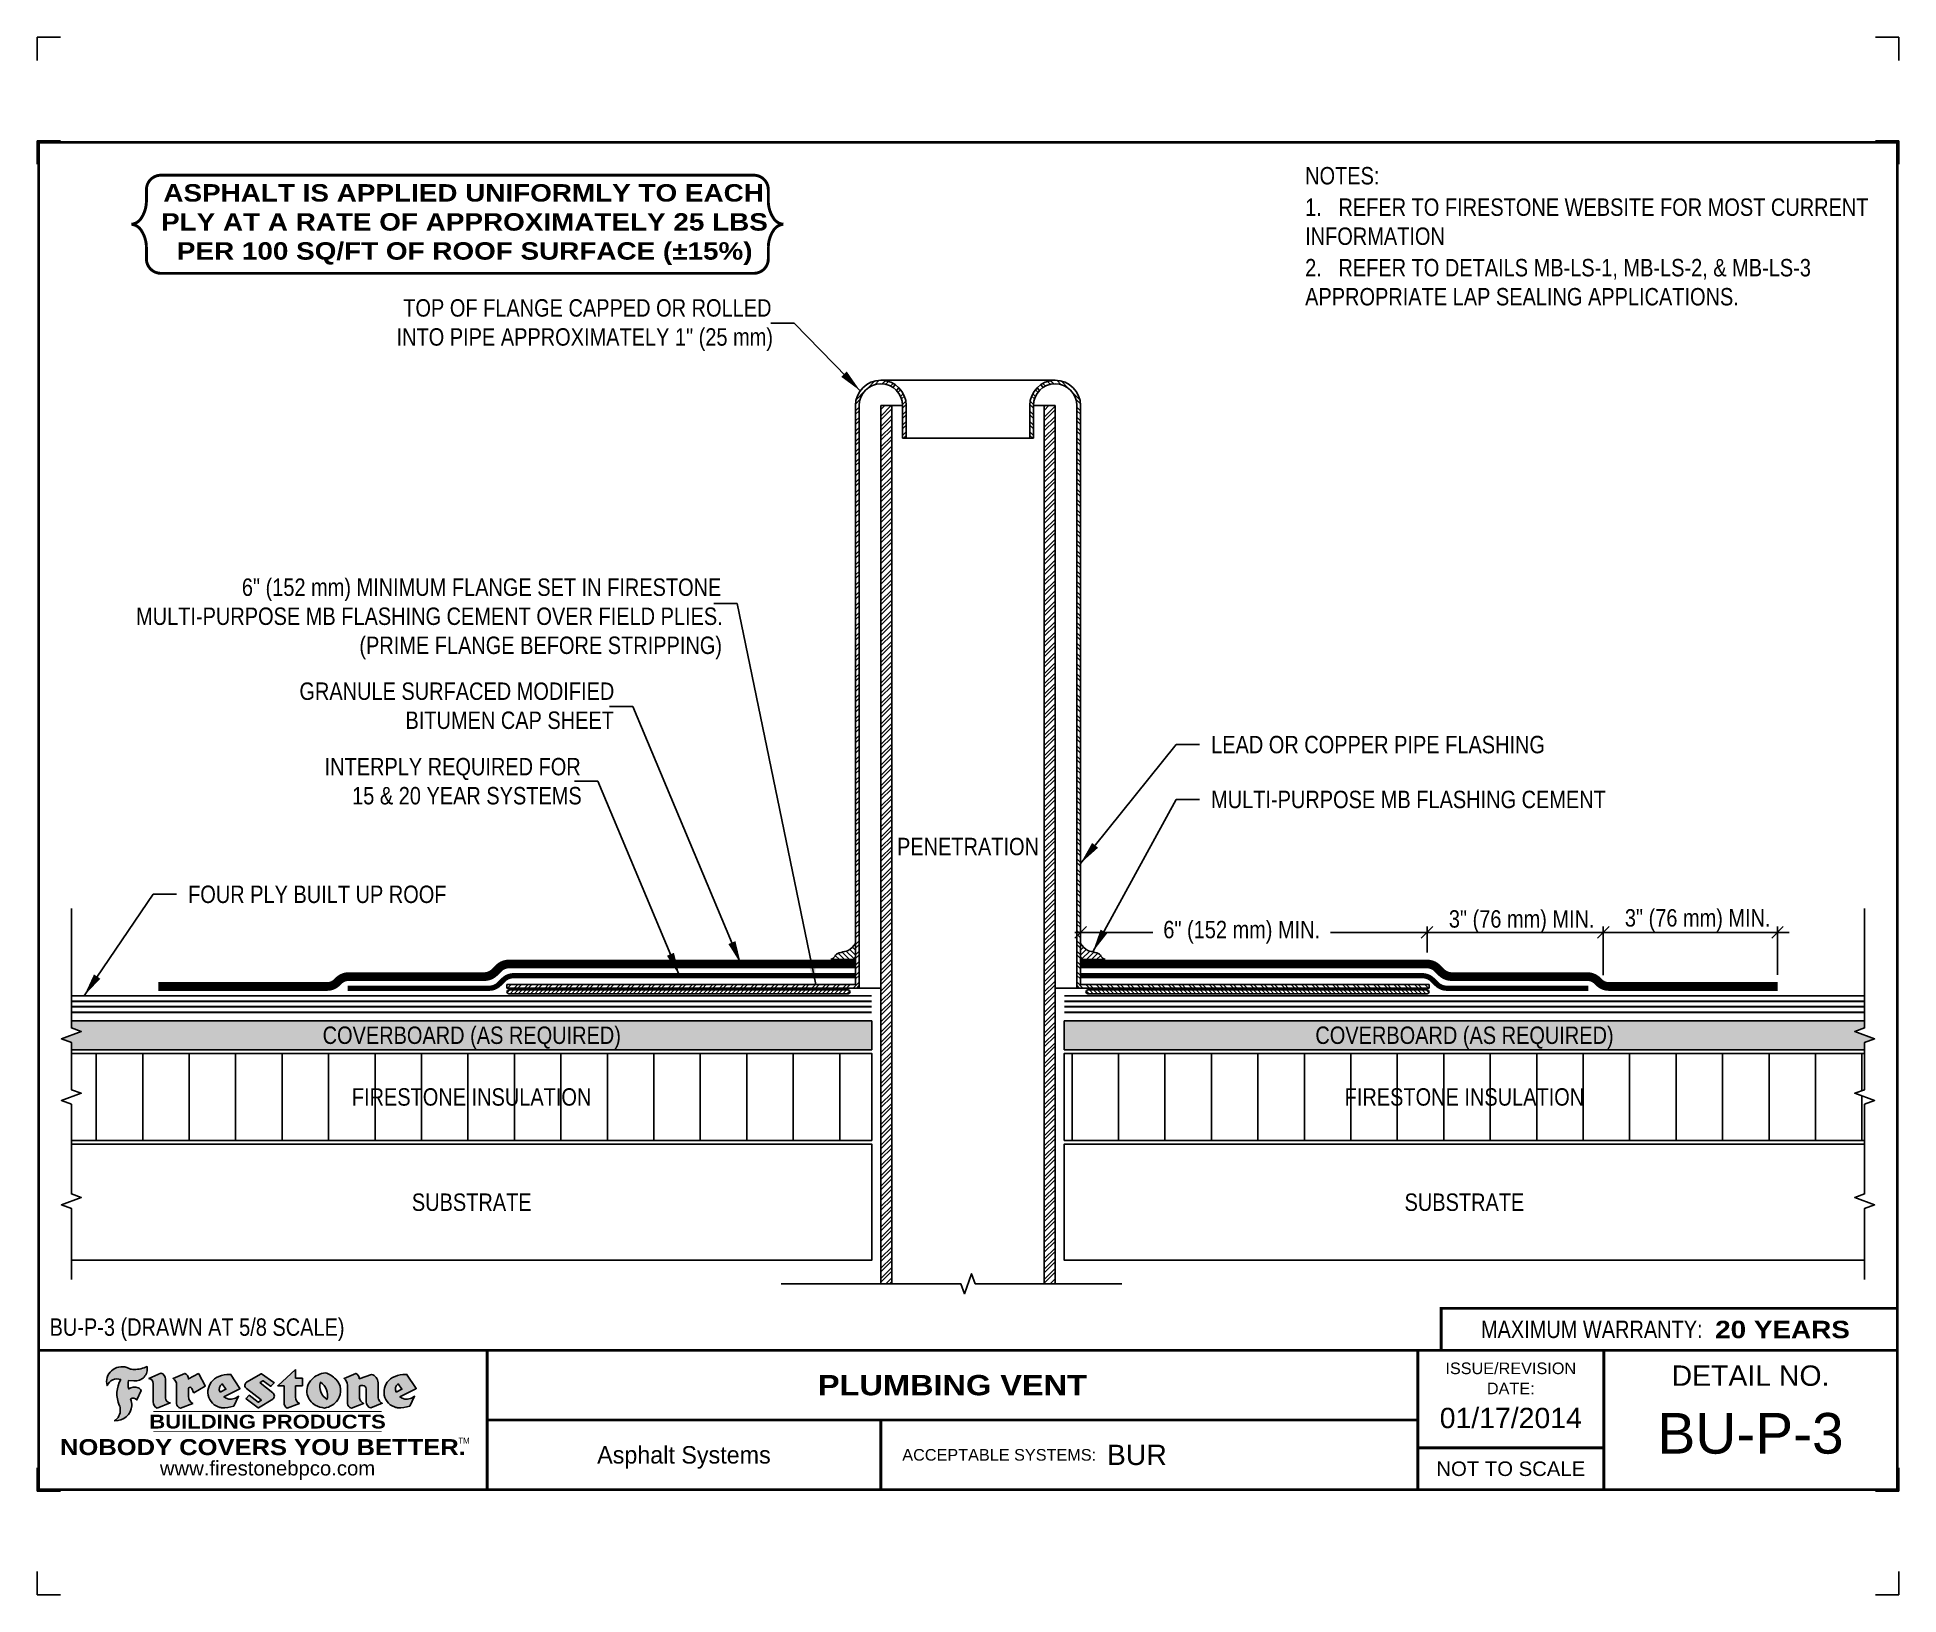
# Model space of a CAD drawing. Header units: inches. Extents: x -534 to -514, y -4.9 to 11.8.
import ezdxf
from ezdxf.enums import TextEntityAlignment as Align

# ---------------------------------------------------------------- set-up
doc = ezdxf.new("R2010")
doc.units = ezdxf.units.IN
doc.header["$MEASUREMENT"] = 0
doc.layers.get('0').update_dxf_attribs({"linetype": 'CONTINUOUS'})
doc.layers.get('DEFPOINTS').update_dxf_attribs({"linetype": 'CONTINUOUS'})
for name, color, linetype in [('FSBP-ACCESSORY-OTHER', 7, 'CONTINUOUS'), ('FSBP-ANNO-LABEL', 7, 'CONTINUOUS'), ('FSBP-ANNO-NOTE', 7, 'CONTINUOUS'), ('FSBP-COVERBOARD_CANT', 46, 'CONTINUOUS'), ('FSBP-INSULATION', 7, 'CONTINUOUS'), ('FSBP-MEMBRANE', 7, 'CONTINUOUS'), ('FSBP-SEALANTS', 1, 'CONTINUOUS'), ('FSBP-SUBSTRATE-GENERIC', 9, 'CONTINUOUS'), ('FSBP-TTLB', 7, 'CONTINUOUS'), ('FSBP-TTLB-BORDER', 7, 'CONTINUOUS'), ('FSBP-TTLB-TEXT', 7, 'CONTINUOUS'), ('FSBP-WALL-CURB', 9, 'CONTINUOUS')]:
    doc.layers.add(name, color=color, linetype=linetype)
doc.styles.add('ARIAL', font='arial.ttf')
doc.styles.add('ARIAL_BOLD', font='')
doc.styles.add('ARIAL_NAR', font='ARIALN.TTF')
doc.styles.add('BANKGOTHIC', font='bgothm.ttf')
doc.styles.get('ARIAL_BOLD').set_extended_font_data('Arial Black')
doc.dimstyles.new('FSBP-DIM', dxfattribs={"dimtxt": 0.1875, "dimasz": 0.125, "dimexe": 0.0625, "dimexo": 0.125, "dimgap": 0.125, "dimtad": 0, "dimdec": 0, "dimzin": 1, "dimdsep": 46, "dimlunit": 4, "dimtxsty": 'ARIAL_NAR', "dimblk": 'OBLIQUE', "dimcen": 0.09375, "dimdle": 0.0625, "dimclrd": 256, "dimclre": 256, "dimclrt": 256, "dimadec": 0, "dimazin": 0, "dimtfac": 1, "dimtdec": 0, "dimtmove": 1, "dimatfit": 3, "dimfxl": 0, "dimtolj": 1, "dimtzin": 0, "dimlwd": -1, "dimlwe": -1, "dimarcsym": 0})
doc.dimstyles.new('FSBP-LEADER', dxfattribs={"dimtxt": 0.1875, "dimasz": 0.25, "dimexe": 0.0625, "dimexo": 0.125, "dimgap": 0.125, "dimtad": 0, "dimtih": 1, "dimtoh": 1, "dimdec": 4, "dimzin": 0, "dimdsep": 46, "dimlunit": 4, "dimtxsty": 'ARIAL_NAR', "dimcen": 0.09375, "dimclrd": 256, "dimclre": 256, "dimclrt": 256, "dimadec": 0, "dimazin": 0, "dimtfac": 1, "dimtdec": 4, "dimtofl": 0, "dimtmove": 0, "dimatfit": 3, "dimfxl": 0, "dimtolj": 1, "dimtzin": 0, "dimlwd": -1, "dimlwe": -1, "dimarcsym": 0})

msp = doc.modelspace()

# ---------------------------------------------------------------- texts
at = {"layer": 'DEFPOINTS', "style": 'ARIAL_NAR'}
msp.add_text('BU-P-3 (DRAWN AT 5/8 SCALE)', height=0.1875, dxfattribs=at).set_placement((-533.8656238622738, -2.068611581688458), align=Align.MIDDLE_LEFT)
at = {"layer": 'FSBP-ANNO-LABEL', "style": 'ARIAL_NAR'}
for s, p in [('LEAD OR COPPER PIPE FLASHING', (-521.3665220147152, 4.200113684290415)), ('MULTI-PURPOSE MB FLASHING CEMENT', (-521.3665220147152, 3.609482646046217)), ('FOUR PLY BUILT UP ROOF', (-532.3749125006856, 2.588711535673212))]:
    msp.add_text(s, height=0.1875, dxfattribs=at).set_placement(p, align=Align.MIDDLE_LEFT)
msp.add_text('PENETRATION', height=0.1875, dxfattribs=at).set_placement((-523.982781216348, 3.102961713575695), align=Align.MIDDLE)
for s, p in [('FIRESTONE INSULATION', (-529.3243862427804, 0.4080504228283246)), ('FIRESTONE INSULATION', (-518.6413040889609, 0.4080504228283246)), ('SUBSTRATE', (-529.3227875047177, -0.7247620771717038)), ('SUBSTRATE', (-518.6409843413483, -0.7247620771717038))]:
    msp.add_text(s, height=0.1875, dxfattribs=at).set_placement(p, align=Align.MIDDLE_CENTER)
at = {"layer": 'FSBP-ANNO-LABEL', "char_height": 0.1875, "attachment_point": 1, "style": 'ARIAL_NAR'}
for s, width, insert in [('\\pi0.1542;TOP OF FLANGE CAPPED OR ROLLED\\P\\pi0.082192;INTO PIPE APPROXIMATELY 1" (25 mm)', 4.099628541073685, (-530.2140347169417, 8.993004134749071)), ('\\pi1.1899;6" (152 mm) MINIMUM FLANGE SET IN FIRESTONE \\P\\pi0.051961;MULTI-PURPOSE MB FLASHING CEMENT OVER FIELD PLIES.\\P\\pi2.4544;(PRIME FLANGE BEFORE STRIPPING)', 6.330908506486594, (-532.9864436524658, 5.987510924522212)), ('\\pi0.32865;GRANULE SURFACED MODIFIED \\P\\pi1.4701;BITUMEN CAP SHEET', 3.69367229373313, (-531.5058741860321, 4.86820298854218)), ('\\pi0.091362;INTERPLY REQUIRED FOR \\P\\pi0.38745;15 & 20 YEAR SYSTEMS', 2.824436504832192, (-530.9976830401192, 4.056321673631828))]:
    msp.add_mtext_dynamic_manual_height_columns(s, width=width, gutter_width=5, heights=[0], dxfattribs=dict(at, insert=insert))
at = {"layer": 'FSBP-ANNO-NOTE', "char_height": 0.1875, "attachment_point": 1}
for s, width, insert, style in [('NOTES:\\P{\\H0.083333x;\\P\\pi-0.375,l0.375;}1.   REFER TO FIRESTONE WEBSITE FOR MOST CURRENT INFORMATION\\P\\pi0,l0;{\\H0.083333x;\\P\\pi-0.375,l0.375;}2.   REFER TO DETAILS MB-LS-1, MB-LS-2, & MB-LS-3 APPROPRIATE LAP SEALING APPLICATIONS.', 6.105094667547746, (-520.3548627543842, 10.41581404293174), 'ARIAL_NAR'), ('\\pi0.11982;ASPHALT IS APPLIED UNIFORMLY TO EACH\\P\\pi0.09507;PLY AT A RATE OF APPROXIMATELY 25 LBS\\P\\pi0.26537;PER 100 SQ/FT OF ROOF SURFACE (±15%)', 6.550174823345515, (-532.7612989749596, 10.23096267619621), 'ARIAL_BOLD')]:
    msp.add_mtext_dynamic_manual_height_columns(s, width=width, gutter_width=5, heights=[0], dxfattribs=dict(at, insert=insert, style=style))
at = {"layer": 'FSBP-COVERBOARD_CANT', "style": 'ARIAL_NAR'}
for p in [(-529.3225210483739, 1.072112922828325), (-518.6402276053319, 1.072112922828325)]:
    msp.add_text('COVERBOARD (AS REQUIRED)', height=0.1875, dxfattribs=at).set_placement(p, align=Align.MIDDLE_CENTER)

# ---------------------------------------------------------------- blocks, each defined once
blk = doc.blocks.new('_OBLIQUE')
at = {"color": 0, "linetype": 'ByBlock'}
blk.add_line((-0.5, -0.5), (0.5, 0.5), dxfattribs=at)
blk = doc.blocks.new('*D8')
at = {"layer": 'DEFPOINTS', "color": 0, "transparency": 16777216}
for p in [(-522.7718437163483, 2.178663828194715), (-522.7718437163483, 1.838519172828171), (-519.0426838834723, 1.838519172828171)]:
    blk.add_point(p, dxfattribs=at)
at = {"layer": 'FSBP-ANNO-LABEL', "transparency": 16777216}
for p, q in [((-522.7718437163483, 1.963519172828171), (-522.7718437163483, 2.241163828194715)), ((-519.0426838834723, 1.963519172828171), (-519.0426838834723, 2.241163828194715)), ((-522.8343437163483, 2.178663828194715), (-521.9932022209518, 2.178663828194715)), ((-518.9801838834723, 2.178663828194715), (-520.081793626136, 2.178663828194715))]:
    blk.add_line(p, q, dxfattribs=at)
at = {"layer": 'FSBP-ANNO-LABEL', "transparency": 16777216, "xscale": 0.125, "yscale": 0.125, "zscale": 0.125, "rotation": 180}
blk.add_blockref('_OBLIQUE', (-522.7718437163483, 2.178663828194715), dxfattribs=at)
at = {"layer": 'FSBP-ANNO-LABEL', "transparency": 16777216, "xscale": 0.125, "yscale": 0.125, "zscale": 0.125}
blk.add_blockref('_OBLIQUE', (-519.0426838834723, 2.178663828194715), dxfattribs=at)
at = {"layer": 'FSBP-ANNO-LABEL', "transparency": 16777216, "insert": (-521.0374979235439, 2.181018186725851), "char_height": 0.1875, "attachment_point": 5, "style": 'ARIAL_NAR'}
blk.add_mtext('\\A1;6" (152 mm) MIN.', dxfattribs=at)
blk = doc.blocks.new('*D10')
at = {"layer": 'DEFPOINTS', "color": 0, "transparency": 16777216}
for p in [(-517.1468437163483, 2.178663828194715), (-517.1468437163483, 1.592581672827919), (-515.2718437163483, 1.596331672827944)]:
    blk.add_point(p, dxfattribs=at)
at = {"layer": 'FSBP-ANNO-LABEL', "transparency": 16777216}
for p, q in [((-517.1468437163483, 1.717581672827919), (-517.1468437163483, 2.241163828194715)), ((-515.2718437163483, 1.721331672827944), (-515.2718437163483, 2.241163828194715)), ((-517.1468437163483, 2.178663828194715), (-517.2718437163483, 2.178663828194715)), ((-515.2718437163483, 2.178663828194715), (-517.1468437163483, 2.178663828194715)), ((-515.2718437163483, 2.178663828194715), (-515.1468437163483, 2.178663828194715))]:
    blk.add_line(p, q, dxfattribs=at)
at = {"layer": 'FSBP-ANNO-LABEL', "transparency": 16777216, "xscale": 0.125, "yscale": 0.125, "zscale": 0.125}
blk.add_blockref('_OBLIQUE', (-517.1468437163483, 2.178663828194715), dxfattribs=at)
at = {"layer": 'FSBP-ANNO-LABEL', "transparency": 16777216, "xscale": 0.125, "yscale": 0.125, "zscale": 0.125, "rotation": 180}
blk.add_blockref('_OBLIQUE', (-515.2718437163483, 2.178663828194715), dxfattribs=at)
at = {"layer": 'FSBP-ANNO-LABEL', "transparency": 16777216, "insert": (-516.1307511081905, 2.306947880910229), "char_height": 0.1875, "attachment_point": 5, "style": 'ARIAL_NAR'}
blk.add_mtext('\\A1;3" (76 mm) MIN.', dxfattribs=at)
blk = doc.blocks.new('*D9')
at = {"layer": 'DEFPOINTS', "color": 0, "transparency": 16777216}
for p in [(-519.0426838834723, 2.178663828194715), (-519.0426838834723, 1.838519172828171), (-517.1468437163483, 1.678206672827855)]:
    blk.add_point(p, dxfattribs=at)
at = {"layer": 'FSBP-ANNO-LABEL', "transparency": 16777216}
for p, q in [((-519.0426838834723, 1.963519172828171), (-519.0426838834723, 2.241163828194715)), ((-517.1468437163483, 1.803206672827855), (-517.1468437163483, 2.241163828194715)), ((-519.0426838834723, 2.178663828194715), (-519.1676838834723, 2.178663828194715)), ((-517.1468437163483, 2.178663828194715), (-519.0426838834723, 2.178663828194715)), ((-517.1468437163483, 2.178663828194715), (-517.0218437163483, 2.178663828194715))]:
    blk.add_line(p, q, dxfattribs=at)
at = {"layer": 'FSBP-ANNO-LABEL', "transparency": 16777216, "xscale": 0.125, "yscale": 0.125, "zscale": 0.125}
blk.add_blockref('_OBLIQUE', (-519.0426838834723, 2.178663828194715), dxfattribs=at)
at = {"layer": 'FSBP-ANNO-LABEL', "transparency": 16777216, "xscale": 0.125, "yscale": 0.125, "zscale": 0.125, "rotation": 180}
blk.add_blockref('_OBLIQUE', (-517.1468437163483, 2.178663828194715), dxfattribs=at)
at = {"layer": 'FSBP-ANNO-LABEL', "transparency": 16777216, "insert": (-518.0246938463206, 2.29561256085799), "char_height": 0.1875, "attachment_point": 5, "style": 'ARIAL_NAR'}
blk.add_mtext('\\A1;3" (76 mm) MIN.', dxfattribs=at)
blk = doc.blocks.new('TTLB-ASPHALT_1')
at = {"layer": 'FSBP-TTLB-TEXT'}
h = blk.add_hatch(color=1, dxfattribs=at)
edge = h.paths.add_edge_path()
edge.add_arc((1.037309769669577, -0.1982514792917272), 0.1319107607348553, 264.0410451462098, 370.3106169565175)
edge.add_arc((1.027551646585692, 0.1214293576525733), 0.3273056962876235, 270.05058356628535, 295.23459397187514, ccw=False)
edge.add_arc((1.022801957313334, -0.06680179986895496), 0.1391656561713503, 249.3281275763668, 272.0749124149863, ccw=False)
edge.add_line((0.9736743133014443, -0.1970076156048179), (0.9474927838574558, -0.1852745150568325))
edge.add_arc((0.8939498971398336, -0.3394262635682139), 0.1631857907024099, 70.84590087378872, 194.3325259843273)
edge.add_arc((0.8444260109029358, -0.4259936440910792), 0.1179914261095279, 70.96950098067128, 156.9641407594482, ccw=False)
edge.add_arc((1.153141409296893, -0.4684497516079489), 0.3110405457095052, 150.323113748316, 203.2084295854517)
edge.add_arc((0.7562495500623072, -0.6412608153899839), 0.1218587156617311, 0.8849157075190988, 24.346689398949877, ccw=False)
edge.add_arc((0.749378166569727, -0.6475258110744306), 0.1289731377238325, -58.36655102076742, 3.6216782311386737, ccw=False)
edge.add_arc((0.825669902954445, -0.5792158350996175), 0.1783301886510355, 267.2205474105585, 354.1381621173521)
edge.add_arc((0.7903121048625223, -0.6011409294291781), 0.2127878929608591, 0.9996158580669169, 21.00503380861242)
edge.add_arc((1.018807122639402, -0.5666691048185157), 0.0513639566841585, 40.821177131732725, 125.52727787225791, ccw=False)
edge.add_line((1.057676976260041, -0.5330924682126437), (1.102776947655911, -0.4308018311949837))
edge.add_arc((1.040858222524662, -0.4699705673995993), 0.07326744446031509, 32.31675181867256, 66.31481236598174)
edge.add_arc((1.03226251882532, -0.5063316993097686), 0.1102246948011782, 69.8179132332389, 125.254734720681)
edge.add_arc((1.127708877207283, -0.3689593535312383), 0.1659710644737306, 164.1569669952081, 196.5811013160487, ccw=False)
edge.add_line((0.9680425188342383, -0.3236487780942383), (1.023615334387159, -0.3294494641845773))
h = blk.add_hatch(color=1, dxfattribs=at)
edge = h.paths.add_edge_path()
edge.add_line((1.275239419159561, -0.6223407783464694), (1.415345367376062, -0.5660418822574371))
edge.add_arc((1.421019305783972, -0.5090099247487814), 0.05731350411836947, 181.9717871001989, 264.31851000495806, ccw=False)
edge.add_line((1.363739737527226, -0.5109819325197265), (1.363412352251203, -0.3102363679013962))
edge.add_arc((1.294263659668758, -0.3103491388304036), 0.06914878453844908, 0.0934405599591014, 72.42834396969012)
edge.add_line((1.315139561173908, -0.2444268274366692), (1.186839444240604, -0.3024209471341379))
edge.add_arc((1.175246268095293, -0.3585110609420923), 0.05727567197445628, -0.017399788185912257, 78.322067691347, ccw=False)
edge.add_line((1.232521937428658, -0.3585284546236807), (1.232574268422297, -0.555126496687123))
edge.add_arc((1.305699496415485, -0.5558575689677241), 0.07312888236350451, 179.4272023230205, 245.3845503102953)
h = blk.add_hatch(color=1, dxfattribs=at)
edge = h.paths.add_edge_path()
edge.add_line((1.792026821926584, -0.3839679064720229), (1.722158956877934, -0.2518542302253621))
edge.add_arc((1.720119655279632, -0.2529327078887889), 0.002306916790721916, 27.87197133405528, 117.3766794470726)
edge.add_line((1.719058846382097, -0.250884159729182), (1.610638460368705, -0.3070279753467702))
edge.add_arc((1.547088841662969, -0.306102665849437), 0.06355635479880158, 359.165808011073, 425.8793658831422)
edge.add_line((1.573061729235633, -0.2480956029480268), (1.446879247402876, -0.3051325108639702))
edge.add_arc((1.407812067100195, -0.3703571330466247), 0.07602957263902092, -3.441403975725109, 59.07992244284969, ccw=False)
edge.add_line((1.483704536400296, -0.3749210150788969), (1.483704536400296, -0.5723838140635706))
edge.add_arc((1.540537465180449, -0.5682544061150878), 0.05698275005415228, 184.1557352478595, 255.3066498366543)
edge.add_line((1.526084036778343, -0.6233736605654059), (1.657291340682093, -0.570650514527486))
edge.add_arc((1.688298576827208, -0.502139038842401), 0.07520153584805701, 207.5160880841914, 245.649226723163, ccw=False)
edge.add_arc((1.721050197024908, -0.491448816845633), 0.1093332836229113, 179.4823365255141, 204.5537900001094, ccw=False)
edge.add_line((1.611721375809452, -0.4904610114968335), (1.611721375809452, -0.4126404716788983))
edge.add_arc((1.628589765097189, -0.4141592990360436), 0.01693662875851165, 28.356188110622497, 174.8549701683584, ccw=False)
edge.add_arc((1.627340435522399, -0.4197189881350454), 0.02111886817708033, 22.216893572439517, 40.10213956426492, ccw=False)
edge.add_line((1.646891420738257, -0.4117336534413738), (1.666638796144639, -0.4549750258192233))
edge.add_arc((1.668737246926753, -0.4540167099035415), 0.002306916790685597, 204.5451281842828, 299.6323508190067)
edge.add_line((1.669877862091766, -0.4560219186518992), (1.791128135493295, -0.3870515928837648))
edge.add_line((1.791128135493295, -0.3870515928837648), (1.792026821926584, -0.3839679064720229))
h = blk.add_hatch(color=1, dxfattribs=at)
h.paths.add_polyline_path([(2.063388732080512, -0.2583237030618903, 0.02524281661523788), (2.025024361750752, -0.2610532129309178, 0.1213611957758757), (1.901773912052249, -0.3008158885520373, 0.6151668103976068), (1.93274136141747, -0.6099060679591872, 0.05306812109568645), (1.967936229862175, -0.617865745600497, 0.1150932231766138), (2.099126721549737, -0.5994933789882708), (2.151195569562105, -0.4944891916583316, -0.08755405562188731), (2.104230609512001, -0.5187113292177372, -0.265591761123442), (1.992692314386659, -0.5010701623316862), (2.165347897647223, -0.4141184325909109, 0.4518949533370738), (2.166222728871162, -0.4107679608846269)])
h.paths.add_polyline_path([(2.014217313945437, -0.4188965037300676), (1.951113654018855, -0.4515330109460507, -0.3720533890450154), (1.973177450672722, -0.3607130665457561)], flags=16)
h = blk.add_hatch(color=1, dxfattribs=at)
edge = h.paths.add_edge_path()
edge.add_arc((2.260407392426799, -0.3775796671688738), 0.0415245022322573, 123.20805433950699, 232.2027298779723, ccw=False)
edge.add_line((2.237665217914071, -0.3428366421988329), (2.393535971665983, -0.2540943745380986))
edge.add_arc((2.394677353533154, -0.2560991469722467), 0.00230691679074142, 55.64644466176969, 119.65426054492929, ccw=False)
edge.add_line((2.395979141996861, -0.2541946229174954), (2.531809646140459, -0.3470380726374032))
edge.add_arc((2.530468902927936, -0.3489153772789848), 0.00230691679070047, -42.73110123842042, 54.46613537395791, ccw=False)
edge.add_line((2.532163440279987, -0.3504807552658491), (2.498457913851155, -0.3869673252714421))
edge.add_arc((2.496763376499132, -0.385401947284592), 0.002306916790673087, 233.75270768949161, 317.26889876139137, ccw=False)
edge.add_line((2.495399362263356, -0.38726241234572), (2.413849913492982, -0.3274738082119626))
edge.add_arc((2.412485899257177, -0.3293342732731332), 0.002306916790719977, 53.75270768979654, 124.4135619297866)
edge.add_line((2.41118211687575, -0.3274311136421062), (2.382933981293377, -0.346782838468144))
edge.add_arc((2.384237763674776, -0.3486859980991568), 0.002306916790694806, 124.4135619293765, 231.8459020253658)
edge.add_line((2.382812599816248, -0.3505000469010184), (2.519899969301207, -0.4581994452042721))
edge.add_arc((2.494247019847677, -0.4908523236374407), 0.0415245022322573, -55.21225898295228, 51.84590202520451, ccw=False)
edge.add_line((2.517938320565804, -0.5249552055672808), (2.364434947484597, -0.6179520922513717))
edge.add_arc((2.363239601923482, -0.6159790200102009), 0.002306916790727131, 233.2955624372974, 301.2087215702374, ccw=False)
edge.add_line((2.361860787187538, -0.6178285429225383), (2.231266621301074, -0.5204709167214361))
edge.add_arc((2.232647938930654, -0.518623262347532), 0.002306916790697738, 135.5134179846412, 233.2179869199849, ccw=False)
edge.add_line((2.231002150870836, -0.5170067083764565), (2.262839375599356, -0.4845937328397696))
edge.add_arc((2.264485163659231, -0.4862102868108593), 0.002306916790748635, 53.03528399994502, 135.5134179853723, ccw=False)
edge.add_line((2.265872365996302, -0.4843670465239001), (2.361834678328762, -0.5565872257804898))
edge.add_arc((2.363221880665748, -0.55474398549363), 0.00230691679062697, 233.0352840000717, 302.2362632414427)
edge.add_line((2.36445241715569, -0.5566953042850713), (2.39428499383348, -0.5378823484768844))
edge.add_arc((2.393054457343538, -0.5359310296853721), 0.002306916790685158, 302.2362632406162, 412.202729876843)
edge.add_line((2.394468296066179, -0.5341081404551886), (2.234958295420142, -0.4103916733127022))
h = blk.add_hatch(color=1, dxfattribs=at)
edge = h.paths.add_edge_path()
edge.add_line((2.763460561272041, -0.2072496393923444), (2.763460561272041, -0.2969520779963801))
edge.add_arc((2.765767478062685, -0.2969520779963943), 0.00230691679065842, 179.9999999996471, 269.9999999996471)
edge.add_line((2.765767478062685, -0.2992589947870528), (2.835417693520355, -0.2992589947870528))
edge.add_arc((2.835417693520355, -0.3015659115777538), 0.002306916790701052, 0, 90, ccw=False)
edge.add_line((2.837724610311056, -0.3015659115777538), (2.837724610311056, -0.3790761307453892))
edge.add_arc((2.835417693520355, -0.3790761307453749), 0.002306916790686842, 269.99999999964706, 359.99999999964706, ccw=False)
edge.add_line((2.835417693520355, -0.3813830475360618), (2.765767478062685, -0.3813830475360618))
edge.add_arc((2.765767478062685, -0.3836899643267202), 0.00230691679065842, 90.00000000035294, 180.0000000003529)
edge.add_line((2.763460561272041, -0.3836899643267344), (2.763460561272041, -0.5033995910642801))
edge.add_arc((2.836735953378934, -0.5071368822038522), 0.07337063740681407, 177.0802527808789, 245.3249543133826)
edge.add_line((2.806105814540615, -0.5738080530967267), (2.674529557384915, -0.6226036013049594))
edge.add_arc((2.708610405062075, -0.5642984087917995), 0.0675351734460605, 177.0345319916277, 239.69264280249, ccw=False)
edge.add_line((2.641165668230087, -0.560804539009709), (2.641165668230087, -0.3836899643267344))
edge.add_arc((2.638858751439443, -0.3836899643267202), 0.00230691679065842, 359.9999999996471, 449.999999999647)
edge.add_line((2.638858751439443, -0.3813830475360618), (2.572857950769389, -0.3813830475360618))
edge.add_line((2.572857950769389, -0.3813830475360618), (2.763460561272041, -0.2072496393923444))
h = blk.add_hatch(color=1, dxfattribs=at)
edge = h.paths.add_edge_path(flags=16)
edge.add_arc((2.940363509127394, -0.4847985213681483), 0.1684614578629417, 344.5558804047865, 417.0140046669545)
edge.add_arc((3.194458079644619, -0.3883534532477739), 0.1684614578629416, 164.5558804047865, 237.0140046669546)
edge = h.paths.add_edge_path()
edge.add_arc((3.069375116502187, -0.4399344555144893), 0.1828726885096673, 136.0914512150047, 191.213418978326)
edge.add_arc((3.064939550433394, -0.4318234379590393), 0.18031488047485, 194.0167254156723, 240.666373083186)
edge.add_arc((3.098047041778983, -0.3845058757092517), 0.2378525180183701, 239.2975390661776, 264.2889872773176)
edge.add_arc((3.048844782126224, -0.419023238379296), 0.203760689247156, 277.1986764832035, 326.503572961274)
edge.add_arc((3.077739326803538, -0.434104661646515), 0.1713748657917091, 325.3768876809903, 406.3828327799087)
edge.add_arc((3.011839488065931, -0.4896144380417837), 0.257194564585, 44.2846255351977, 73.82901434867308)
edge.add_arc((3.117152499586979, -0.4983433120546721), 0.2579560664039132, 97.50292863483669, 134.1039137579027)
h = blk.add_hatch(color=1, dxfattribs=at)
edge = h.paths.add_edge_path()
edge.add_line((3.322690228557462, -0.5721896537377091), (3.322690228557462, -0.3749210150788969))
edge.add_arc((3.24679775925739, -0.3703571330465678), 0.076029572638996, 356.5585960242387, 419.0799224428129)
edge.add_line((3.285864939560099, -0.3051325108639702), (3.412047421392799, -0.2480956029480268))
edge.add_arc((3.386074533820164, -0.3061026658494939), 0.06355635479883807, 0.3962622833877276, 65.87936588318718, ccw=False)
edge.add_line((3.449629368605429, -0.3056631084210863), (3.580526418688805, -0.2593848434574539))
edge.add_arc((3.555744121700968, -0.3530904070730259), 0.09692726601172152, 2.366977007666776, 75.18615851992018, ccw=False)
edge.add_line((3.652588689330287, -0.3490873311063041), (3.652588689330287, -0.4883770011386872))
edge.add_arc((3.761877549389567, -0.4914934052703757), 0.1093332836229049, 178.3666365323574, 204.5537900000422)
edge.add_arc((3.729125929191724, -0.502183627267101), 0.07520153584796149, 207.5160880841713, 245.2240541443095)
edge.add_line((3.697611150971852, -0.5704631245385627), (3.572585913552643, -0.6207021253773775))
edge.add_arc((3.595347186007587, -0.5526356419907756), 0.0717713151919874, 180.3328587115751, 251.51018566665869, ccw=False)
edge.add_line((3.523577081955409, -0.5530525936986663), (3.523577081955409, -0.4153032515383615))
edge.add_arc((3.486319529276869, -0.4148773504126382), 0.03725998689428563, 359.3450650296066, 449.0500281941025)
edge.add_arc((3.482769874121715, -0.4419622099033518), 0.06447454900600776, 86.29402372314017, 119.8211331593848)
edge.add_line((3.450707067966732, -0.3860252459975726), (3.450707067966732, -0.4904610114968335))
edge.add_arc((3.560035889182245, -0.4914488168456472), 0.1093332836229753, 179.4823365255069, 204.5537900001023)
edge.add_arc((3.527284268984403, -0.5021390388425004), 0.07520153584796385, 207.5160880841699, 245.6492267231416)
edge.add_line((3.496277032839316, -0.570650514527486), (3.365069728935509, -0.6233736605654059))
edge.add_arc((3.379502486061938, -0.5682868177318028), 0.05694615642555721, 183.9298782390169, 255.318496325343, ccw=False)
h = blk.add_hatch(color=1, dxfattribs=at)
h.paths.add_polyline_path([(3.957695472291277, -0.2583237030618903, 0.02524281661523822), (3.919331101961575, -0.2610532129309178, 0.1085638477195505), (3.807890832595604, -0.2939221658134414, 0.6425897848490651), (3.827048101628293, -0.6099060679591872, 0.05306812109569052), (3.862242970072884, -0.617865745600497, 0.1150932231766133), (3.993433461760503, -0.5994933789882708), (4.045502309772871, -0.4944891916583316, -0.08755405562189084), (3.998537349722767, -0.5187113292177372, -0.2655917611234366), (3.886999054597368, -0.5010701623316862), (4.059654637857989, -0.4141184325909109, 0.4518949533370731), (4.060529469081928, -0.4107679608846269)])
h.paths.add_polyline_path([(3.90852405415626, -0.4188965037300676), (3.845420394229677, -0.4515330109460507, -0.3720533890450147), (3.867484190883488, -0.3607130665457561)], flags=16)
blk.add_line((16.84110496735593, 0), (20, 0))
at = {"layer": 'DEFPOINTS', "linetype": 'Continuous', "ltscale": 1.75}
for points in [[(-0.015625, 13.88083333333333), (-0.015625, 14.13083333333333), (0.234375, 14.13083333333333)], [(20.01562500000003, 13.88083333333333), (20.01562500000003, 14.13083333333333), (19.76562500000003, 14.13083333333333)], [(-0.015625, -2.380833333333342), (-0.015625, -2.630833333333342), (0.234375, -2.630833333333342)], [(20.01562500000003, -2.380833333333342), (20.01562500000003, -2.630833333333342), (19.76562500000003, -2.630833333333342)]]:
    blk.add_lwpolyline(points, dxfattribs=at)
at = {"layer": 'DEFPOINTS', "color": 1}
for points in [[(0.234375, 13.015625), (-0.015625, 13.015625), (-0.015625, 12.765625)], [(20.015625, 12.765625), (20.015625, 13.015625), (19.765625, 13.015625)], [(0.234375, -1.515625), (-0.015625, -1.515625), (-0.015625, -1.265625)], [(20.015625, -1.265625), (20.015625, -1.515625), (19.765625, -1.515625)]]:
    blk.add_lwpolyline(points, dxfattribs=at)
at = {"layer": 'FSBP-TTLB', "const_width": 0.03125}
blk.add_lwpolyline([(15.09028770518938, 0), (20, 0), (20, 0.4512598240669945), (15.09028770518938, 0.4512598240669945)], close=True, dxfattribs=at)
for points in [[(0, 0), (0, -1.5), (20, -1.5), (20, 0), (0, 0)], [(4.825208527206769, 0), (4.825208527206769, -0.75)], [(14.84028770518938, 0), (14.84028770518938, -1.5)], [(16.84110496735593, 0), (16.84110496735593, -1.5)], [(20, 0), (20, -1.5)], [(4.825208527206769, -0.75), (14.84028770518938, -0.75)], [(4.825208527206769, -0.75), (4.825208527206769, -1.5)], [(14.84028770518938, -1.048740175933006), (16.84110496735593, -1.048740175933006)]]:
    blk.add_lwpolyline(points, dxfattribs=at)
at = {"layer": 'FSBP-TTLB-BORDER', "const_width": 0.03125}
blk.add_lwpolyline([(20, 0), (20, 13), (0, 13), (0, 0)], dxfattribs=at)
at = {"layer": 'FSBP-TTLB-TEXT', "color": 1}
blk.add_line((0.7358432058323388, -0.379822754145593), (0.7358432058323388, -0.379822754145593), dxfattribs=at)
for points in [[(1.023615323725323, -0.3294494630716969, 0.5000510906601082), (1.167090420776901, -0.1746414942047778, -0.1103304102359608), (1.027840608309816, -0.2058762110801382, -0.09957876667165425), (0.9736743133014443, -0.1970076156048179), (0.9474927838574558, -0.1852745150568325, 0.5978159689075124), (0.7358432058323388, -0.379822754145593, -0.3938834584182213), (0.8828996422548698, -0.3144510229727047, 0.2349406564350952), (0.86727108227484, -0.5910237178633082, -0.1027304183841549), (0.8780937320133262, -0.6393788197974146, -0.2772692352614086), (0.8170223912655956, -0.7573362346216896, 0.3985429150902959), (1.003067614090241, -0.5974286950643517, 0.0875124847930418), (0.9889600163401155, -0.5248671157293501, -0.3874031597924062), (1.057676976260041, -0.5330924682126437), (1.102776947655911, -0.4308018311949837, 0.1494423498871741), (1.07029056398062, -0.4028746979725923, 0.2467195073738216), (0.9686394281704906, -0.4163228904100862, -0.1424285161541127), (0.9680425188342383, -0.3236487780942383), (1.023615334387159, -0.3294494641845773)], [(2.166222728871162, -0.4107679608846269), (2.063388732080512, -0.2583237030618903, 0.02524281661523788), (2.025024361750752, -0.2610532129309178, 0.1085638477195265), (1.913584092384895, -0.2939221658134414, 0.6425897848491228), (1.93274136141747, -0.6099060679591872, 0.05306812109568648), (1.967936229862175, -0.617865745600497, 0.1150932231766137), (2.099126721549737, -0.5994933789882708), (2.151195569562105, -0.4944891916583316, -0.0875540556218873), (2.104230609512001, -0.5187113292177372, -0.2655917611234418), (1.992692314386659, -0.5010701623316862), (2.165347897647223, -0.4141184325909109)], [(2.763460561272041, -0.2072496393923444), (2.763460561272041, -0.2969520779963801, 0.4142135623730958), (2.765767478062685, -0.2992589947870528), (2.835417693520355, -0.2992589947870528, -0.414213562373095), (2.837724610311056, -0.3015659115777538), (2.837724610311056, -0.3790761307453892, -0.4142135623730938), (2.835417693520355, -0.3813830475360618), (2.765767478062685, -0.3813830475360618, 0.4142135623730958), (2.763460561272041, -0.3836899643267344), (2.763460561272041, -0.5033995910642801, 0.3068985753588853), (2.806105814540615, -0.5738080530967267), (2.674529557384915, -0.6226036013049594, -0.2804194150632976), (2.641165668230087, -0.560804539009709), (2.641165668230087, -0.3836899643267344, 0.414213562373095), (2.638858751439443, -0.3813830475360618), (2.572857950769389, -0.3813830475360618), (2.763460561272041, -0.2072496393923444)], [(4.060529469081928, -0.4107679608846269), (3.957695472291277, -0.2583237030618903, 0.02524281661523788), (3.919331101961575, -0.2610532129309178, 0.1085638477195265), (3.807890832595604, -0.2939221658134414, 0.6425897848491228), (3.827048101628293, -0.6099060679591872, 0.05306812109568648), (3.862242970072884, -0.617865745600497, 0.1150932231766137), (3.993433461760503, -0.5994933789882708), (4.045502309772871, -0.4944891916583316, -0.0875540556218873), (3.998537349722767, -0.5187113292177372, -0.2655917611234418), (3.886999054597368, -0.5010701623316862), (4.059654637857989, -0.4141184325909109)], [(4.059654637857989, -0.4141184325909109, 0.4518949533370731), (4.060529469081928, -0.4107679608846269, 0.4518949533370731)]]:
    blk.add_lwpolyline(points, format="xyb", dxfattribs=at)
for points in [[(1.275239419159561, -0.6223407783464694), (1.415345367376062, -0.5660418822574371, -0.3756100036733062), (1.363739737527226, -0.5109819325197265), (1.363412352251203, -0.3102363679013962, 0.3265360292958048), (1.315139561173908, -0.2444268274366692), (1.186839444240604, -0.3024209471341379, -0.3557863980845349), (1.232521937428658, -0.3585284546236807), (1.232574268422297, -0.555126496687123, 0.2960110723418457)], [(1.792026821926584, -0.3839679064720229), (1.722158956877934, -0.2518542302253621, 0.4116839150163434), (1.719058846382097, -0.250884159729182), (1.610638460368705, -0.3070279753467702, 0.2996033003794034), (1.573061729235633, -0.2480956029480268), (1.446879247402876, -0.3051325108639702, -0.2797757560995365), (1.483704536400296, -0.3749210150788969), (1.483704536400296, -0.5723838140635706, 0.320828638474519), (1.526084036778343, -0.6233736605654059), (1.657291340682093, -0.570650514527486, -0.1679398621276611), (1.621603752698661, -0.5368819723450571, -0.1098333365370753), (1.611721375809452, -0.4904610114968335), (1.611721375809452, -0.4126404716788983, -0.743334502655012), (1.64349420176768, -0.4061152228778298, -0.07819791644735608), (1.646891420738257, -0.4117336534413738), (1.666638796144639, -0.4549750258192233, 0.4404648714563479), (1.669877862091766, -0.4560219186518992), (1.791128135493295, -0.3870515928837648)], [(1.951113654018855, -0.4515330109460507), (2.014217313945437, -0.4188965037300676), (1.973177450672722, -0.3607130665457561, 0.3720533890450154)], [(2.234958295420142, -0.4103916733127022, -0.5150044486718882), (2.237665217914071, -0.3428366421988329), (2.393535971665983, -0.2540943745380986, -0.2867822934100265), (2.395979141996861, -0.2541946229174954), (2.531809646140459, -0.3470380726374032, -0.4515027974650387), (2.532163440279987, -0.3504807552658491), (2.498457913851155, -0.3869673252714421, -0.3814439164929681), (2.495399362263356, -0.38726241234572), (2.413849913492982, -0.3274738082119626, 0.3184718635035665), (2.41118211687575, -0.3274311136421062), (2.382933981293377, -0.346782838468144, 0.5064094529656681), (2.382812599816248, -0.3505000469010184), (2.519899969301207, -0.4581994452042721, -0.5043597839115849), (2.517938320565804, -0.5249552055672808), (2.364434947484597, -0.6179520922513717, -0.3053163970316367), (2.361860787187538, -0.6178285429225383), (2.231266621301074, -0.5204709167214361, -0.4541703869768119), (2.231002150870836, -0.5170067083764565), (2.262839375599356, -0.4845937328397696, -0.3762644290664977), (2.265872365996302, -0.4843670465239001), (2.361834678328762, -0.5565872257804898, 0.3114700032088108), (2.36445241715569, -0.5566953042850713), (2.39428499383348, -0.5378823484768844, 0.520381097387146), (2.394468296066179, -0.5341081404551886)], [(2.937624918725987, -0.3131105398334029, 0.2452625673097023), (2.889993533867141, -0.4754966266250307, 0.2064059665179019), (2.976604338974084, -0.5890186876871866, 0.1094800500670344), (3.074378098474654, -0.6211778035979165, 0.2185147641853038), (3.218764944843201, -0.5314757029352819, 0.3689489483072479), (3.195959963110113, -0.3100352223135445, 0.1296305888694145), (3.0834694040758, -0.242595816912754, 0.1610736375384317)], [(3.10274193015772, -0.5296595419651595, 0.3271311138286319), (3.032079658614293, -0.3434924326507627, 0.3271311138286322)], [(3.322690228557462, -0.5721896537377091), (3.322690228557462, -0.3749210150788969, 0.2797757560995341), (3.285864939560099, -0.3051325108639702), (3.412047421392799, -0.2480956029480268, -0.2937618496109166), (3.449629368605429, -0.3056631084210863), (3.580526418688805, -0.2593848434574539, -0.3288760160581939), (3.652588689330287, -0.3490873311063041), (3.652588689330287, -0.4883770011386872, 0.114762897203527), (3.662431105063263, -0.536926560769686, 0.166032965990522), (3.697611150971852, -0.5704631245385627), (3.572585913552643, -0.6207021253773775, -0.3209557512194564), (3.523577081955409, -0.5530525936986663), (3.523577081955409, -0.4153032515383615, 0.4127061514896111), (3.48693727661589, -0.3776224848030694, 0.1473421876160361), (3.450707067966732, -0.3860252459975726), (3.450707067966732, -0.4904610114968335, 0.1098333365370753), (3.460589444855941, -0.5368819723450855, 0.1679398621276611), (3.496277032839316, -0.570650514527486), (3.365069728935509, -0.6233736605654059, -0.3219729545308964), (3.322690228557462, -0.5721896537377091, 29.1476284739)], [(3.845420394229677, -0.4515330109460507), (3.90852405415626, -0.4188965037300676), (3.867484190883488, -0.3607130665457561, 0.3720533890450154)]]:
    blk.add_lwpolyline(points, format="xyb", close=True, dxfattribs=at)
at = {"layer": 'FSBP-TTLB-TEXT'}
for points, const_width in [([(1.233926579809207, -0.6584455781731435), (3.691229482685259, -0.6584455781731577)], 0.0078125), ([(9.061522829276782, -0.75), (9.061522829276782, -1.5)], 0.03125), ([(1.233926579809207, -0.8761560960495984), (3.691229482685259, -0.8761560960495842)], 0.0078125)]:
    blk.add_lwpolyline(points, dxfattribs=dict(at, const_width=const_width))
at = {"layer": 'FSBP-TTLB-TEXT', "color": 1}
for centre, start, end in [((1.789987520328282, -0.3850463841354355), 299.6323508193319, 27.87197133380463), ((2.164310260790558, -0.412058050385383), 296.7304547840455, 34.00233684987403)]:
    blk.add_arc(centre, 0.00230691679068068, start, end, dxfattribs=at)
at = {"layer": 'FSBP-TTLB-TEXT', "style": 'ARIAL_NAR'}
blk.add_text('MAXIMUM WARRANTY:', height=0.1875, dxfattribs=at).set_placement((17.90516569312837, 0.2256299120335257), align=Align.MIDDLE_RIGHT)
at = {"layer": 'FSBP-TTLB-TEXT'}
for s, height, style, p in [('20 YEARS', 0.1875, 'ARIAL_BOLD', (18.03987100774941, 0.2240244307510579)), ('ACCEPTABLE SYSTEMS:', 0.125, 'ARIAL', (9.292812815915624, -1.125))]:
    blk.add_text(s, height=height, dxfattribs=dict(at, style=style)).set_placement(p, align=Align.MIDDLE_LEFT)
for s, height, style, p in [('ISSUE/REVISION', 0.125, 'ARIAL', (15.84069633627263, -0.1938496373466023)), ('DETAIL NO.', 0.21875, 'ARIAL', (18.42055248367797, -0.2724398367368792)), ('DATE:', 0.125, 'ARIAL', (15.84069633627263, -0.409973105348854)), ('www.firestonebpco.com', 0.15625, 'ARIAL', (2.462578031247233, -1.268657306740124)), ('Asphalt Systems', 0.1875, 'BANKGOTHIC', (6.943365678241776, -1.125)), ('NOT TO SCALE', 0.15625, 'ARIAL', (15.84069633627263, -1.274370087966503))]:
    blk.add_text(s, height=height, dxfattribs=dict(at, style=style)).set_placement(p, align=Align.MIDDLE_CENTER)
at = {"layer": 'FSBP-TTLB-TEXT', "lineweight": 18, "style": 'ARIAL_BOLD'}
blk.add_text('BUILDING PRODUCTS', height=0.1484375, dxfattribs=at).set_placement((2.462578031247233, -0.7673008371113639), align=Align.MIDDLE_CENTER)
at = {"layer": 'FSBP-TTLB-TEXT', "color": 1}
for s, height, style, p in [('NOBODY COVERS YOU BETTER.', 0.171875, 'ARIAL_BOLD', (2.412604263603384, -1.041650450587369)), ('TM', 0.0625, 'BANKGOTHIC', (4.576671173373001, -0.9725745042934193))]:
    blk.add_text(s, height=height, dxfattribs=dict(at, style=style)).set_placement(p, align=Align.MIDDLE_CENTER)
at = {"layer": 'FSBP-TTLB-TEXT'}
for tag, height, style, p in [('DETAIL_DESCP_LINE_1', 0.21875, 'ARIAL_BOLD', (9.832748116198076, -0.375)), ('ISSUE_REV_DATE', 0.21875, 'ARIAL', (15.84069633627263, -0.7282559425942452)), ('DETAIL_NUMBER', 0.4375, 'ARIAL', (18.42055248367797, -0.8931630692489421))]:
    blk.add_attdef(tag, text='', height=height, dxfattribs=dict(at, style=style)).set_placement(p, align=Align.MIDDLE_CENTER)
at = {"layer": 'FSBP-TTLB-TEXT', "style": 'ARIAL'}
blk.add_attdef('ACCPT_SYSTEMS', text='', height=0.21875, dxfattribs=at).set_placement((11.49438170418193, -1.125), align=Align.MIDDLE_LEFT)

# ---------------------------------------------------------------- dimensions: what is measured, and where the dimension line sits
at = {"layer": 'FSBP-ANNO-LABEL'}
for base, p1, p2, text, picture, middle in [((-519.0426838834723, 2.178663828194715), (-517.1468437163483, 1.678206672827855), (-519.0426838834723, 1.838519172828171), '3" (76 mm) MIN.', '*D9', (-518.0246938463206, 2.29561256085799)), ((-517.1468437163483, 2.178663828194715), (-515.2718437163483, 1.596331672827944), (-517.1468437163483, 1.592581672827919), '3" (76 mm) MIN.', '*D10', (-516.1307511081905, 2.306947880910229)), ((-522.7718437163483, 2.178663828194715), (-519.0426838834723, 1.838519172828171), (-522.7718437163483, 1.838519172828171), '6" (152 mm) MIN.', '*D8', (-521.0374979235439, 2.181018186725851))]:
    dim = msp.add_linear_dim(base=base, p1=p1, p2=p2, angle=180, text=text, dimstyle='FSBP-DIM', dxfattribs=at)
    dim.commit()
    dim.dimension.update_dxf_attribs({"geometry": picture, "text_midpoint": middle, "dimtype": 160})

# ---------------------------------------------------------------- hatches: boundary and pattern name
at = {"layer": 'FSBP-ACCESSORY-OTHER'}
h = msp.add_hatch(dxfattribs=at)
h.set_pattern_fill('STEEL', color=256, scale=0.625, style=0)
h.set_pattern_definition([(45, (-562.0236094516271, 100.1920850951164), (-0.05524271728019902, 0.05524271728019903), []), (45, (-562.0236094516271, 100.2311475951164), (-0.05524271728019902, 0.05524271728019903), [])])
h.paths.add_polyline_path([(-525.154656216348, 7.847286946566101, -1), (-524.6859062163483, 7.847286946566101), (-524.6859062163483, 7.495724446566101), (-524.6468437163483, 7.495724446566101), (-524.6468437163483, 7.847286946566101, 1), (-525.193718716348, 7.847286946566101), (-525.193718716348, 1.618987922828211), (-528.943718716348, 1.618987922828211), (-528.943718716348, 1.579925422828211), (-525.154656216348, 1.579925422828211)])
h = msp.add_hatch(dxfattribs=at)
h.set_pattern_fill('STEEL', color=256, scale=0.625, style=0)
h.set_pattern_definition([(135, (-485.9419529810692, 100.1920850951164), (0.05524271728019902, 0.05524271728019903), []), (135, (-485.9419529810692, 100.2311475951164), (0.05524271728019902, 0.05524271728019903), [])])
h.paths.add_polyline_path([(-522.8109062163483, 7.847286946566101, 1), (-523.279656216348, 7.847286946566101), (-523.279656216348, 7.495724446566101), (-523.318718716348, 7.495724446566101), (-523.318718716348, 7.847286946566101, -1), (-522.7718437163483, 7.847286946566101), (-522.7718437163483, 1.618987922828211), (-519.0218437163483, 1.618987922828211), (-519.0218437163483, 1.579925422828211), (-522.8109062163483, 1.579925422828211)])
h = msp.add_hatch(dxfattribs=at)
h.set_pattern_fill('STEEL', color=256, scale=0.625, style=0)
h.set_pattern_definition([(45, (-163.4455959059181, 124.2241853752046), (-0.05524271728019902, 0.05524271728019903), []), (45, (-163.4455959059181, 124.2632478752046), (-0.05524271728019902, 0.05524271728019903), [])])
h.paths.add_polyline_path([(-523.0452812163481, 7.847286946566101), (-523.1624687163481, 7.847286946566101), (-523.1624687163481, -1.602301019414682), (-523.0452812163481, -1.602301019414767)])
h.paths.add_polyline_path([(-524.8030937163481, 7.847286946566101), (-524.920281216348, 7.847286946566101), (-524.920281216348, -1.602301019414682), (-524.8030937163479, -1.602301019414682)])
at = {"layer": 'FSBP-COVERBOARD_CANT'}
h = msp.add_hatch(dxfattribs=at)
h.set_pattern_fill('ANSI36', color=256, style=0)
h.set_pattern_definition([(45, (-584.8636679342544, 136.4502313081598), (0.06629126073623884, 0.2430679560328757), [0.3125, -0.0625, 0, -0.0625])])
h.paths.add_polyline_path([(-514.4416670530456, 1.111175422828325), (-514.3343437163483, 1.150237922828325), (-514.3343437163483, 1.228362922828268), (-522.9476249663483, 1.228362922828325), (-522.9476249663483, 0.9158629228282393), (-514.3343437163483, 0.9158629228283246), (-514.3343437163483, 0.9939879228282962), (-514.2270203796509, 1.033050422828296)])
h.paths.add_polyline_path([(-525.0179374663479, 1.228362922828268), (-533.6312187163479, 1.228362922828296), (-533.6312187163479, 1.150237922828296), (-533.5238953796506, 1.111175422828296), (-533.7385420530454, 1.033050422828296), (-533.6312187163479, 0.9939879228282962), (-533.6312187163479, 0.9158629228282962), (-525.0179374663479, 0.9158629228282393)])
h.paths.add_polyline_path([(-520.3065922881423, 0.8617509685308846), (-516.9738629225216, 0.8617509685308846), (-516.9738629225216, 1.230675763892464), (-520.3065922881423, 1.230675763892464)], flags=9)
h.paths.add_polyline_path([(-530.9888857311843, 0.8617509685308846), (-527.6561563655634, 0.8617509685308846), (-527.6561563655634, 1.230675763892464), (-530.9888857311843, 1.230675763892464)], flags=9)
at = {"layer": 'FSBP-INSULATION'}
h = msp.add_hatch(dxfattribs=at)
h.set_pattern_fill('LINE', color=256, scale=4, angle=90, style=0)
h.set_pattern_definition([(90, (-584.8636679342544, 136.4502313081598), (-0.5, 3.061515884555943e-17), [])])
h.paths.add_polyline_path([(-525.017937466348, 0.8768004228282962), (-533.6312187163479, 0.8768004228282962), (-533.6312187163479, 0.6033629228282962), (-533.6312187163479, 0.4861754228283246), (-533.5238953796505, 0.4471129228282962), (-533.7385420530454, 0.3689879228282962), (-533.6312187163479, 0.3299254228282678), (-533.6312187163479, -0.06069957717170382), (-525.017937466348, -0.06069957717170382)])
h.paths.add_polyline_path([(-514.4416670530456, 0.4471129228282962), (-514.3343437163484, 0.4861754228282962), (-514.3343437163484, 0.8768004228282962), (-522.9476249663483, 0.8768004228282962), (-522.9476249663483, -0.06069957717173224), (-514.3343437163484, -0.06069957717170382), (-514.3343437163484, 0.3299254228282678), (-514.2270203796509, 0.3689879228282678)])
h.paths.add_polyline_path([(-530.6617306322756, 0.2625972338788074), (-527.9870418532852, 0.2625972338788074), (-527.9870418532852, 0.5536315108228678), (-530.6617306322756, 0.5536315108228678)], flags=24)
h.paths.add_polyline_path([(-519.9786484784561, 0.2625972338788074), (-517.3039596994656, 0.2625972338788074), (-517.3039596994656, 0.5536315108228678), (-519.9786484784561, 0.5536315108228678)], flags=24)
at = {"layer": 'FSBP-SEALANTS'}
h = msp.add_hatch(dxfattribs=at)
h.set_pattern_fill('ANSI31', color=256, scale=0.3125, style=0)
h.set_pattern_definition([(135, (-1009.42856866461, 171.6711350504096), (0.02762135864009951, 0.02762135864009951), [])])
edge = h.paths.add_edge_path()
edge.add_spline(control_points=[(-525.4603279288214, 1.8853941728282), (-525.4183746988601, 1.903376456207468), (-525.4104662521048, 1.968456224313087), (-525.2679484866791, 1.961766823878548), (-525.2162509439346, 2.030609705802988), (-525.193718716348, 2.060614680911669)], knot_values=[0.09669081516175476, 0.09669081516175476, 0.09669081516175476, 0.09669081516175476, 0.1625501088452416, 0.3353879331702838, 0.4689171329118322, 0.4689171329118322, 0.4689171329118322, 0.4689171329118322], degree=3, periodic=0)
edge.add_line((-525.193718716348, 2.060614680911669), (-525.193718716348, 1.924456672826722))
edge.add_arc((-525.232781216348, 1.924456672826778), 0.03906250000000445, 270, 360, ccw=False)
edge.add_line((-525.232781216348, 1.885394172826778), (-525.4603279288212, 1.8853941728282))
h = msp.add_hatch(dxfattribs=at)
h.set_pattern_fill('ANSI31', color=256, scale=0.3125, style=0)
h.set_pattern_definition([(45, (-38.53699376808572, 171.6711350504096), (-0.02762135864009951, 0.02762135864009951), [])])
edge = h.paths.add_edge_path()
edge.add_spline(control_points=[(-522.5052345038748, 1.8853941728282), (-522.547187733836, 1.903376456207468), (-522.5550961805914, 1.968456224313087), (-522.6976139460171, 1.961766823878548), (-522.7493114887616, 2.030609705802988), (-522.7718437163481, 2.060614680911669)], knot_values=[0.09669081516175476, 0.09669081516175476, 0.09669081516175476, 0.09669081516175476, 0.1625501088452416, 0.3353879331702838, 0.4689171329118322, 0.4689171329118322, 0.4689171329118322, 0.4689171329118322], degree=3, periodic=0)
edge.add_line((-522.7718437163481, 2.060614680911669), (-522.7718437163481, 1.924456672826722))
edge.add_arc((-522.7327812163481, 1.924456672826778), 0.03906250000000445, 180, 270)
edge.add_line((-522.7327812163481, 1.885394172826778), (-522.5052345038748, 1.8853941728282))
h = msp.add_hatch(dxfattribs=at)
h.set_pattern_fill('ANSI31', color=256, scale=0.25, style=0)
h.set_pattern_definition([(45, (-562.0236094516271, 100.1920850951164), (-0.02209708691207961, 0.02209708691207962), [])])
h.paths.add_polyline_path([(-525.2734062163479, 1.560394172828268), (-528.922624966348, 1.560394172828239, 1), (-528.922624966348, 1.518206672828256), (-525.2734062163479, 1.518206672828228, 1)])
h = msp.add_hatch(dxfattribs=at)
h.set_pattern_fill('ANSI31', color=256, scale=0.25, style=0)
h.set_pattern_definition([(135, (-485.9419529810692, 100.1920850951164), (0.02209708691207961, 0.02209708691207962), [])])
h.paths.add_polyline_path([(-522.6921562163484, 1.560394172828268), (-519.0429374663482, 1.560394172828239, -1), (-519.0429374663482, 1.518206672828256), (-522.6921562163484, 1.518206672828228, -1)])

# ---------------------------------------------------------------- linework, layer by layer
at = {"layer": 'FSBP-ACCESSORY-OTHER'}
for p, q in [((-524.9202812163483, 8.1207244465661), (-523.0452812163481, 8.1207244465661)), ((-525.193718716348, 7.847286946566101), (-525.193718716348, 1.618987922828211)), ((-525.154656216348, 1.579925422828211), (-525.154656216348, 7.847286946566101)), ((-524.9202812163481, 7.847286946566101), (-524.9202812163481, 7.847286946566101)), ((-524.9202812163481, 7.847286946566101), (-524.6859062163483, 7.847286946566101)), ((-524.6859062163483, 7.495724446566101), (-524.6859062163483, 7.847286946566101)), ((-524.6468437163483, 7.847286946566101), (-524.6468437163483, 7.495724446566101)), ((-523.3187187163481, 7.847286946566101), (-523.318718716348, 7.495724446566101)), ((-523.279656216348, 7.847286946566101), (-523.0452812163481, 7.847286946566101)), ((-523.279656216348, 7.495724446566101), (-523.2796562163481, 7.847286946566101)), ((-522.8109062163481, 1.579925422828211), (-522.8109062163481, 7.847286946566101)), ((-522.7718437163481, 7.847286946566101), (-522.7718437163481, 1.618987922828211)), ((-523.279656216348, 7.495724446566101), (-524.6859062163483, 7.495724446566101)), ((-528.943718716348, 1.618987922828211), (-528.943718716348, 1.579925422828211)), ((-525.193718716348, 1.618987922828211), (-528.943718716348, 1.618987922828211)), ((-522.7718437163483, 1.618987922828211), (-519.0218437163483, 1.618987922828211)), ((-519.0218437163483, 1.618987922828211), (-519.0218437163483, 1.579925422828211)), ((-528.943718716348, 1.579925422828211), (-525.154656216348, 1.579925422828211)), ((-525.154656216348, 1.579925422828211), (-524.920281216348, 1.579925422828211)), ((-522.8109062163481, 1.579925422828211), (-523.0452812163481, 1.579925422828211)), ((-519.0218437163483, 1.579925422828211), (-522.8109062163483, 1.579925422828211))]:
    msp.add_line(p, q, dxfattribs=at)
at = {"layer": 'FSBP-ACCESSORY-OTHER', "linetype": 'Continuous'}
for p, q in [((-524.920281216348, -1.602301019414682), (-524.9202812163481, 7.847286946566101)), ((-524.803093716348, -1.602301019414682), (-524.8030937163481, 7.847286946566101)), ((-523.1624687163481, 7.847286946566101), (-523.1624687163481, -1.602301019414767)), ((-523.0452812163481, 7.847286946566101), (-523.0452812163481, -1.602301019414767))]:
    msp.add_line(p, q, dxfattribs=at)
at = {"layer": 'FSBP-ACCESSORY-OTHER'}
for centre, radius, start in [((-524.9202812163483, 7.847286946566101), 0.2734375, 7.016477563892661e-15), ((-524.9202812163483, 7.847286946566101), 0.234375, 7.016477563892661e-15), ((-523.0452812163481, 7.847286946566101), 0.2734375, 0), ((-523.0452812163481, 7.847286946566101), 0.234375, 0)]:
    msp.add_arc(centre, radius, start, 180, dxfattribs=at)
at = {"layer": 'FSBP-ANNO-NOTE', "const_width": 0.03125}
msp.add_lwpolyline([(-532.8235703565192, 10.03874255387019), (-532.8235703565192, 10.171028584853, -0.414213562373095), (-532.6673203565192, 10.327278584853), (-526.2878152779343, 10.327278584853, -0.414213562373095), (-526.1315652779343, 10.171028584853), (-526.1315652779343, 10.03874255387019, 0.1409083258157955), (-526.0731176517469, 9.860601503767171, 0.2244532195272858), (-525.9690542340339, 9.799320463670355, 0.2244532195272858), (-526.0731176517469, 9.738039423573568, 0.1409083258157939), (-526.1315652779343, 9.559898373470546), (-526.1315652779343, 9.427612342487706, -0.414213562373095), (-526.2878152779343, 9.271362342487706), (-532.6673203565192, 9.271362342487706, -0.414213562373095), (-532.8235703565192, 9.427612342487706), (-532.8235703565192, 9.559898373470546, 0.1409083258157955), (-532.8820179827067, 9.738039423573568, 0.2244532195272858), (-532.9860814004196, 9.799320463670355, 0.2244532195272858), (-532.8820179827067, 9.860601503767171, 0.1409083258157939)], format="xyb", close=True, dxfattribs=at)
msp.add_lwpolyline([(-532.8235703565192, 10.03874255387019), (-532.8235703565192, 10.171028584853, -0.414213562373095), (-532.6673203565192, 10.327278584853), (-526.2878152779343, 10.327278584853, -0.414213562373095), (-526.1315652779343, 10.171028584853), (-526.1315652779343, 10.03874255387019, 0.1409083258157955), (-526.0731176517469, 9.860601503767171, 0.2244532195272858), (-525.9690542340339, 9.799320463670355, 0.2244532195272858), (-526.0731176517469, 9.738039423573568, 0.1409083258157939), (-526.1315652779343, 9.559898373470546), (-526.1315652779343, 9.427612342487706, -0.414213562373095), (-526.2878152779343, 9.271362342487706), (-532.6673203565192, 9.271362342487706, -0.414213562373095), (-532.8235703565192, 9.427612342487706), (-532.8235703565192, 9.559898373470546, 0.1409083258157955), (-532.8820179827067, 9.738039423573568, 0.2244532195272858), (-532.9860814004196, 9.799320463670355, 0.2244532195272858), (-532.8820179827067, 9.860601503767171, 0.1409083258157939)], format="xyb", close=True, dxfattribs=at)
at = {"layer": 'FSBP-COVERBOARD_CANT'}
for p, q in [((-525.0179374663479, 1.228362922828296), (-533.6312187163479, 1.228362922828296)), ((-525.0179374663479, 0.9158629228282393), (-525.0179374663479, 1.228362922828296)), ((-522.9476249663483, 0.9158629228282393), (-522.9476249663483, 1.228362922828296)), ((-522.9476249663484, 1.228362922828296), (-514.3343437163483, 1.228362922828296)), ((-525.0179374663479, 0.9158629228282393), (-533.6312187163479, 0.9158629228282962)), ((-522.9476249663484, 0.9158629228282393), (-514.3343437163483, 0.9158629228282962))]:
    msp.add_line(p, q, dxfattribs=at)
at = {"layer": 'FSBP-INSULATION', "linetype": 'Continuous'}
for points in [[(-533.6312187163479, 0.6033629228282962), (-533.6312187163479, 0.9939879228282962), (-533.7385420530454, 1.033050422828296), (-533.5238953796506, 1.111175422828296), (-533.6312187163479, 1.150237922828296), (-533.631218716348, 2.434238558983168)], [(-514.3343437163483, 0.6033629228282962), (-514.3343437163483, 0.9939879228282962), (-514.2270203796509, 1.033050422828296), (-514.4416670530456, 1.111175422828296), (-514.3343437163483, 1.150237922828296), (-514.3343437163483, 2.434238558983168)], [(-533.6312187163479, -0.06069957717170382), (-533.6312187163479, 0.3299254228282962), (-533.7385420530454, 0.3689879228282962), (-533.5238953796505, 0.4471129228282962), (-533.6312187163479, 0.4861754228282962), (-533.6312187163479, 0.9939879228282962)], [(-533.6312187163479, 0.8768004228282962), (-525.017937466348, 0.8768004228282962), (-525.017937466348, -0.06069957717170382), (-533.6312187163479, -0.06069957717170382)], [(-514.3343437163484, 0.8768004228282962), (-522.9476249663483, 0.8768004228282962), (-522.9476249663483, -0.06069957717170382), (-514.3343437163484, -0.06069957717170382)], [(-514.3343437163484, -0.06069957717170382), (-514.3343437163484, 0.3299254228282962), (-514.2270203796509, 0.3689879228282962), (-514.4416670530456, 0.4471129228282962), (-514.3343437163484, 0.4861754228282962), (-514.3343437163483, 0.9939879228282962)]]:
    msp.add_lwpolyline(points, dxfattribs=at)
at = {"layer": 'FSBP-MEMBRANE'}
for points, const_width in [([(-525.193718716348, 1.8385191728282), (-528.9228785492242, 1.8385191728282, 0.1989123673796386), (-529.0333639837845, 1.792754607388616), (-529.0769911029056, 1.749127488267476, -0.1989123673796555), (-529.187476537466, 1.703362922827893), (-530.6458003870663, 1.703362922827836, 0.198912367379658), (-530.7562858216268, 1.657598357388252), (-530.7717879407471, 1.642096238267897, -0.1989123673795994), (-530.8822733753075, 1.596331672828228), (-532.693718716348, 1.596331672827944)], 0.09375000000000001), ([(-522.7718437163483, 1.8385191728282), (-519.0426838834721, 1.8385191728282, -0.1989123673796386), (-518.9321984489118, 1.792754607388616), (-518.8885713297907, 1.749127488267476, 0.1989123673796555), (-518.7780858952302, 1.703362922827893), (-517.3197620456299, 1.703362922827836, -0.198912367379658), (-517.2092766110695, 1.657598357388252), (-517.1937744919492, 1.642096238267897, 0.1989123673795994), (-517.0832890573888, 1.596331672828228), (-515.2718437163483, 1.596331672827944)], 0.09375000000000001), ([(-525.193718716348, 1.712737922828154), (-528.8719665972272, 1.712737922828211, 0.198912367379658), (-528.9824520317876, 1.666973357388628), (-529.0260791509083, 1.623346238267828, -0.1989123673795698), (-529.1365645854687, 1.577581672828245), (-530.6592517249371, 1.577581672827904)], 0.05624999999999999), ([(-522.7718437163483, 1.712737922828154), (-519.093595835469, 1.712737922828211, -0.198912367379658), (-518.9831104009087, 1.666973357388628), (-518.939483281788, 1.623346238267828, 0.1989123673795698), (-518.8289978472276, 1.577581672828245), (-517.3063107077592, 1.577581672827904)], 0.05624999999999999)]:
    msp.add_lwpolyline(points, format="xyb", dxfattribs=dict(at, const_width=const_width))
at = {"layer": 'FSBP-MEMBRANE', "const_width": 0.01953125}
for points in [[(-533.6312187163479, 1.496819954077864), (-525.0179374663479, 1.496819954077864)], [(-533.6312187163479, 1.437233365536201), (-525.0179374663479, 1.437233365536201)], [(-514.3343437163481, 1.496819954077864), (-522.9476249663483, 1.496819954077864)], [(-514.3343437163481, 1.437233365536201), (-522.9476249663483, 1.437233365536201)], [(-533.6312187163479, 1.37886748011951), (-525.0179374663479, 1.37886748011951)], [(-533.6312187163479, 1.319280891577847), (-525.0179374663479, 1.319280891577847)], [(-514.3343437163481, 1.37886748011951), (-522.9476249663483, 1.37886748011951)], [(-514.3343437163481, 1.319280891577847), (-522.9476249663483, 1.319280891577847)]]:
    msp.add_lwpolyline(points, dxfattribs=at)
at = {"layer": 'FSBP-SEALANTS'}
for points in [[(-525.4603279288214, 1.8853941728282), (-525.232781216348, 1.885394172826778, 0.4142135623730284), (-525.193718716348, 1.924456672826778), (-525.193718716348, 2.060614680911669)], [(-522.5052345038748, 1.8853941728282), (-522.7327812163481, 1.885394172826778, -0.4142135623730284), (-522.7718437163481, 1.924456672826778), (-522.7718437163481, 2.060614680911669)], [(-528.922624966348, 1.560394172828239), (-528.922624966348, 1.560394172828239, 0.9999999999999999), (-528.922624966348, 1.518206672828256), (-528.922624966348, 1.518206672828256)], [(-528.922624966348, 1.518206672828256), (-525.2734062163479, 1.518206672828228, 1), (-525.2734062163479, 1.560394172828268), (-528.922624966348, 1.560394172828239)], [(-519.0429374663482, 1.518206672828256), (-522.6921562163484, 1.518206672828228, -1), (-522.6921562163484, 1.560394172828268), (-519.0429374663482, 1.560394172828239)], [(-519.0429374663482, 1.560394172828239), (-519.0429374663482, 1.560394172828239, -0.9999999999999999), (-519.0429374663482, 1.518206672828256), (-519.0429374663482, 1.518206672828256)]]:
    msp.add_lwpolyline(points, format="xyb", dxfattribs=at)
for points in [[(-525.4603279288214, 1.8853941728282), (-525.4183746988601, 1.903376456207468), (-525.4104662521048, 1.968456224313087), (-525.2679484866791, 1.961766823878548), (-525.2162509439346, 2.030609705802988), (-525.193718716348, 2.060614680911669)], [(-522.5052345038748, 1.8853941728282), (-522.547187733836, 1.903376456207468), (-522.5550961805914, 1.968456224313087), (-522.6976139460171, 1.961766823878548), (-522.7493114887616, 2.030609705802988), (-522.7718437163481, 2.060614680911669)]]:
    msp.add_open_spline(points, degree=3, knots=[0.09669081516175476, 0.09669081516175476, 0.09669081516175476, 0.09669081516175476, 0.1625501088452416, 0.3353879331702838, 0.4689171329118322, 0.4689171329118322, 0.4689171329118322, 0.4689171329118322], dxfattribs=at)
at = {"layer": 'FSBP-SUBSTRATE-GENERIC'}
for points in [[(-533.6312187163479, -1.55809541050499), (-533.6312187163479, -0.7921942644897797), (-533.7385420530451, -0.7531317644897797), (-533.5238953796504, -0.6750067644897797), (-533.6312187163479, -0.6359442644897797), (-533.6312187163479, -0.06069957717170382)], [(-533.6312187163479, -1.349762077171704), (-525.017937466348, -1.349762077171704), (-525.017937466348, -0.09976207717170382), (-533.6312187163479, -0.09976207717170382)], [(-514.3343437163484, -1.349762077171704), (-522.9476249663483, -1.349762077171704), (-522.9476249663483, -0.09976207717170382), (-514.3343437163484, -0.09976207717170382)], [(-514.3343437163484, -1.55809541050499), (-514.3343437163484, -0.7921942644897797), (-514.2270203796512, -0.7531317644897797), (-514.4416670530459, -0.6750067644897797), (-514.3343437163484, -0.6359442644897797), (-514.3343437163484, -0.06069957717170382)]]:
    msp.add_lwpolyline(points, dxfattribs=at)
at = {"layer": 'FSBP-WALL-CURB'}
msp.add_lwpolyline([(-525.9945329742566, -1.602301019414682), (-524.060906216348, -1.602301019414682), (-524.021843716348, -1.70962435611213), (-523.943718716348, -1.494977682717263), (-523.904656216348, -1.602301019414682), (-522.3259770416942, -1.602301019414682)], dxfattribs=at)

# ---------------------------------------------------------------- block references
msp.add_blockref('TTLB-ASPHALT_1', (-533.9827812163483, -2.318611581688515)).add_auto_attribs({'DETAIL_DESCP_LINE_1': 'PLUMBING VENT', 'ACCPT_SYSTEMS': 'BUR', 'ISSUE_REV_DATE': '01/17/2014', 'DETAIL_NUMBER': 'BU-P-3'})

msp.set_redraw_order([(e.dxf.handle, doc.entitydb.next_handle()) for e in msp.query("TEXT MTEXT ATTDEF DIMENSION ARC_DIMENSION")])  # texts and dimensions are drawn at this point

# ---------------------------------------------------------------- leaders
at = {"layer": 'FSBP-ANNO-LABEL'}
for points in [[(-525.1422996927421, 8.006898545599427), (-525.8539456655518, 8.736751211474484), (-526.1039456655518, 8.736751211474484)], [(-525.6200795454383, 1.618987922828211), (-526.4678550653506, 5.718210993847777), (-526.7178550653506, 5.718210993847777)], [(-526.4263500978004, 1.838519172828256), (-527.5902040631631, 4.608459374127506), (-527.8402040631631, 4.608459374127506)], [(-522.7718437163481, 2.920955231382038), (-521.7415220147152, 4.200113684290415), (-521.4915220147152, 4.200113684290415)], [(-527.0875296759148, 1.712737922828211), (-527.9677668952368, 3.807678124127506), (-528.2177668952368, 3.807678124127506)], [(-522.6402572119939, 1.969465168062698), (-521.7415220147152, 3.60948264604616), (-521.4915220147152, 3.60948264604616)], [(-533.4944773574501, 1.496819954077864), (-532.7499125006856, 2.588711535673212), (-532.4999125006856, 2.588711535673212)]]:
    msp.add_leader(points, dimstyle='FSBP-LEADER', dxfattribs=at)

doc.saveas('drawing.dxf')
